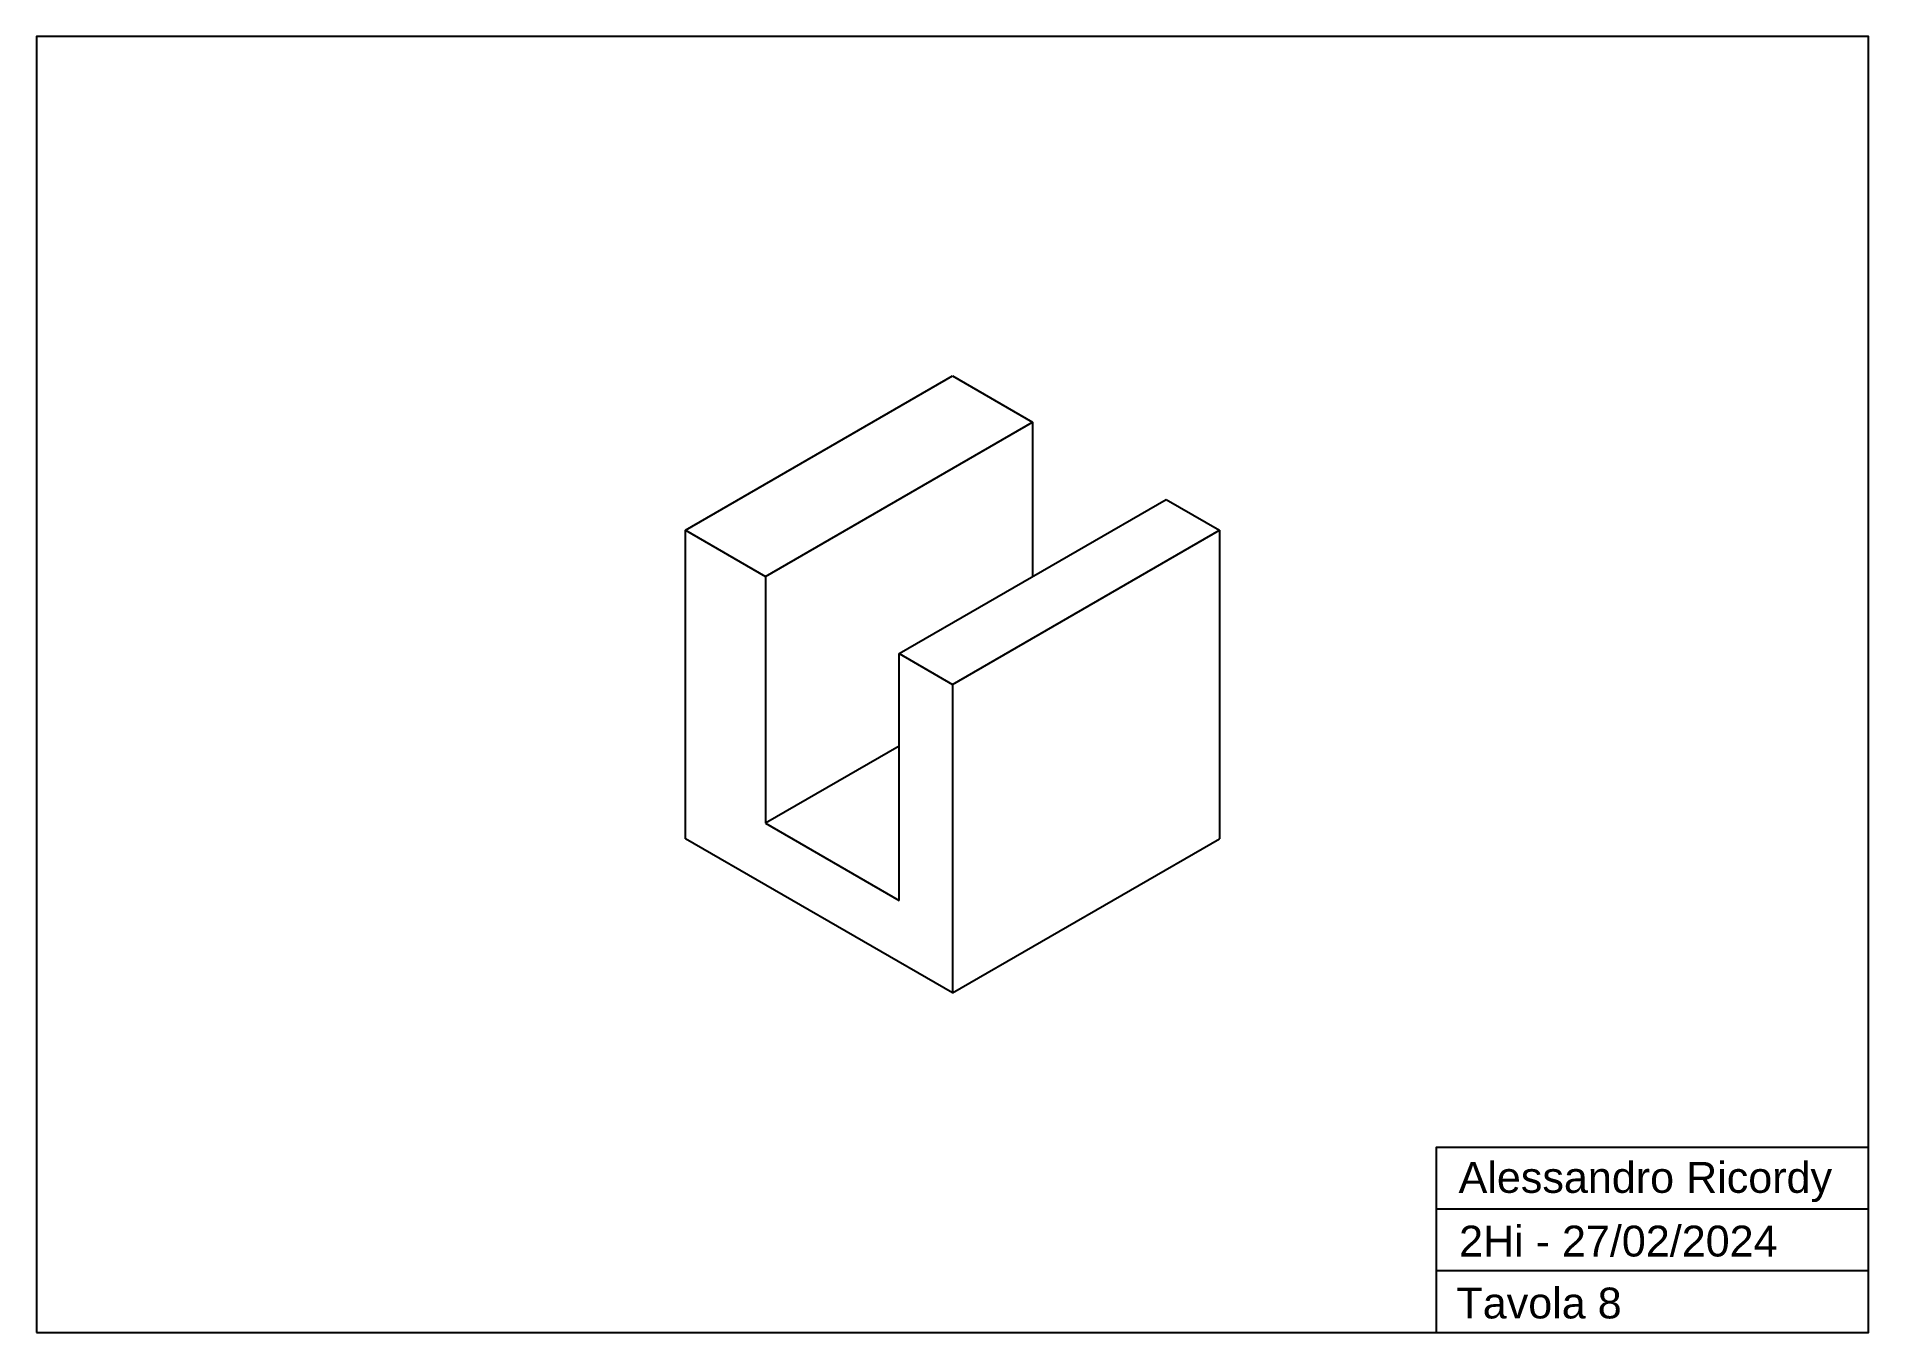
# Model space of a CAD drawing. Header units: millimetres. Extents: x 3231 to 36513, y 3878 to 11424.
# Drawn here: x 25110.4 to 25407.4, y 4545.1 to 4755.1 of the extents above; entities that cross this region are included whole.
import ezdxf

# ---------------------------------------------------------------- set-up
doc = ezdxf.new("R2010")
doc.units = ezdxf.units.MM
doc.layers.add('squadratura', color=7, linetype='Continuous', plot=False)
doc.layers.add('tav 7 8 9 11 costruzione', color=7, linetype='Continuous')
doc.styles.get("Standard").update_dxf_attribs({"font": 'arial.ttf'})

msp = doc.modelspace()

# ---------------------------------------------------------------- texts
at = {"layer": 'squadratura'}
for s, p in [('Alessandro Ricordy', (25340.963, 4567.722)), ('2Hi - 27/02/2024', (25341.04, 4557.405)), ('Tavola 8', (25340.616, 4547.366))]:
    msp.add_text(s, height=5, dxfattribs=at).set_placement(p)

# ---------------------------------------------------------------- linework, layer by layer
at = {"layer": 'squadratura'}
for p, q in [((25337.404, 4565.112), (25407.404, 4565.112)), ((25337.404, 4555.112), (25407.404, 4555.112))]:
    msp.add_line(p, q, dxfattribs=at)
msp.add_lwpolyline([(25110.404, 4545.112), (25407.404, 4545.112), (25407.404, 4755.112), (25110.404, 4755.112)], close=True, dxfattribs=at)
msp.add_lwpolyline([(25337.404, 4545.112), (25337.404, 4575.112), (25407.404, 4575.112)], dxfattribs=at)
at = {"layer": 'tav 7 8 9 11 costruzione'}
for p, q in [((25215.602, 4675.112), (25258.904, 4700.112)), ((25258.904, 4700.112), (25271.894, 4692.612)), ((25228.593, 4667.612), (25271.894, 4692.612)), ((25271.894, 4692.612), (25271.894, 4667.612)), ((25250.243, 4655.112), (25293.545, 4680.112)), ((25293.545, 4680.112), (25302.205, 4675.112)), ((25215.602, 4625.112), (25215.602, 4675.112)), ((25215.602, 4675.112), (25228.593, 4667.612)), ((25258.904, 4650.112), (25302.205, 4675.112)), ((25302.205, 4675.112), (25302.205, 4625.112)), ((25228.593, 4667.612), (25228.593, 4627.612)), ((25250.243, 4615.112), (25250.243, 4655.112)), ((25250.243, 4655.112), (25258.904, 4650.112)), ((25258.904, 4650.112), (25258.904, 4600.112)), ((25250.243, 4640.112), (25228.593, 4627.612)), ((25228.593, 4627.612), (25250.243, 4615.112)), ((25258.904, 4600.112), (25215.602, 4625.112)), ((25258.904, 4600.112), (25302.205, 4625.112))]:
    msp.add_line(p, q, dxfattribs=at)

msp.set_redraw_order([(e.dxf.handle, doc.entitydb.next_handle()) for e in msp.query("TEXT MTEXT ATTDEF DIMENSION ARC_DIMENSION")])  # texts and dimensions are drawn at this point

doc.saveas('drawing.dxf')
